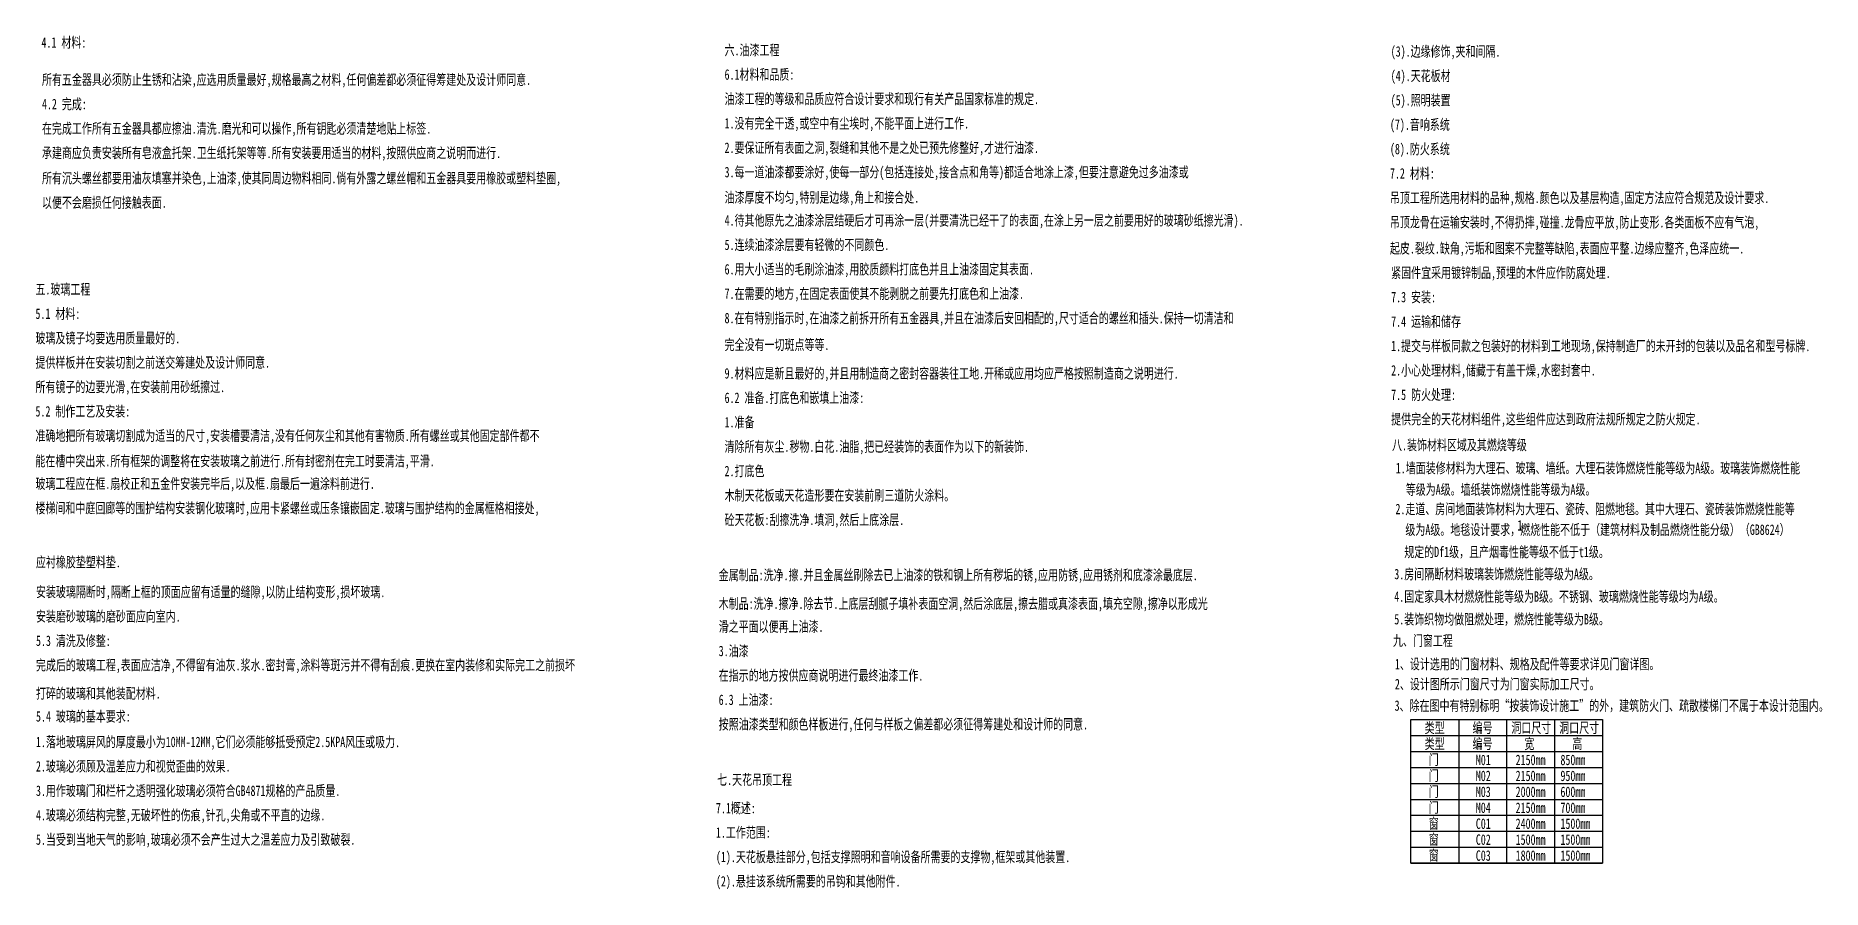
# Model space of a CAD drawing. Extents: x 22136 to 158209, y -156030 to -115985.
# Drawn here: x 102231 to 158209, y -148051 to -121287 of the extents above; entities that cross this region are included whole.
import ezdxf

# ---------------------------------------------------------------- set-up
doc = ezdxf.new("R2010")
doc.units = 0
doc.header["$LTSCALE"] = 10
doc.layers.get('0').update_dxf_attribs({"linetype": 'CONTINUOUS'})
doc.layers.add('00', color=30, linetype='CONTINUOUS')
doc.styles.add('2', font='SimSun.ttf')

msp = doc.modelspace()

# ---------------------------------------------------------------- texts
at = {"layer": '00', "color": 7, "style": '2', "width": 0.7}
for s, height, p in [('4.1 材料:', 327.6, (102411, -121662)), ('六.油漆工程', 327.6, (123814, -121901)), ('(3).边缘修饰,夹和间隔.', 327.6, (144687, -121943)), ('所有五金器具必须防止生锈和沾染,应选用质量最好,规格最高之材料,任何偏差都必须征得筹建处及设计师同意.', 327.6, (102426, -122827)), ('6.1材料和品质:', 327.6, (123814, -122666)), ('(4).天花板材', 327.6, (144687, -122708)), ('油漆工程的等级和品质应符合设计要求和现行有关产品国家标准的规定.', 327.6, (123814, -123431)), ('(5).照明装置', 327.6, (144687, -123473)), ('4.2 完成:', 327.6, (102426, -123593)), ('在完成工作所有五金器具都应擦油.清洗.磨光和可以操作,所有钥匙必须清楚地贴上标签.', 327.6, (102426, -124358)), ('1.没有完全干透,或空中有尘埃时,不能平面上进行工作.', 327.6, (123814, -124196)), ('(7).音响系统', 327.6, (144663, -124237)), ('承建商应负责安装所有皂液盒托架.卫生纸托架等等.所有安装要用适当的材料,按照供应商之说明而进行.', 327.6, (102426, -125123)), ('2.要保证所有表面之洞,裂缝和其他不是之处已预先修整好,才进行油漆.', 327.6, (123814, -124962)), ('(8).防火系统', 327.6, (144663, -125002)), ('3.每一道油漆都要涂好,使每一部分(包括连接处,接含点和角等)都适合地涂上漆,但要注意避免过多油漆或', 327.6, (123814, -125727)), ('所有沉头螺丝都要用油灰填塞并染色,上油漆,使其同周边物料相同.倘有外露之螺丝帽和五金器具要用橡胶或塑料垫圈,', 327.6, (102426, -125915)), ('7.2 材料:', 327.6, (144663, -125767)), ('以便不会磨损任何接触表面.', 327.6, (102426, -126682)), ('油漆厚度不均匀,特别是边缘,角上和接合处.', 327.6, (123814, -126520)), ('吊顶工程所选用材料的品种,规格.颜色以及基层构造,固定方法应符合规范及设计要求.', 327.6, (144663, -126532)), ('4.待其他原先之油漆涂层结硬后才可再涂一层(并要清洗已经干了的表面,在涂上另一层之前要用好的玻璃砂纸擦光滑).', 327.6, (123814, -127241)), ('吊顶龙骨在运输安装时,不得扔摔,碰撞.龙骨应平放,防止变形.各类面板不应有气泡,', 327.6, (144663, -127298)), ('5.连续油漆涂层要有轻微的不同颜色.', 327.6, (123814, -128006)), ('起皮.裂纹.缺角,污垢和图案不完整等缺陷,表面应平整.边缘应整齐,色泽应统一.', 327.6, (144663, -128116)), ('6.用大小适当的毛刷涂油漆,用胶质颜料打底色并且上油漆固定其表面.', 327.6, (123814, -128772)), ('紧固件宜采用镀锌制品,预埋的木件应作防腐处理.', 327.6, (144700, -128881)), ('五.玻璃工程', 327.6, (102222, -129400)), ('7.在需要的地方,在固定表面使其不能剥脱之前要先打底色和上油漆.', 327.6, (123814, -129537)), ('7.3 安装:', 327.6, (144700, -129646)), ('5.1 材料:', 327.6, (102222, -130166)), ('8.在有特别指示时,在油漆之前拆开所有五金器具,并且在油漆后安回相配的,尺寸适合的螺丝和插头.保持一切清洁和', 327.6, (123814, -130302)), ('7.4 运输和储存', 327.6, (144700, -130412)), ('玻璃及镜子均要选用质量最好的.', 327.6, (102222, -130931)), ('完全没有一切斑点等等.', 327.6, (123814, -131139)), ('1.提交与样板同款之包装好的材料到工地现场,保持制造厂的未开封的包装以及品名和型号标牌.', 327.6, (144700, -131177)), ('提供样板并在安装切割之前送交筹建处及设计师同意.', 327.6, (102222, -131696)), ('所有镜子的边要光滑,在安装前用砂纸擦过.', 327.6, (102222, -132461)), ('9.材料应是新且最好的,并且用制造商之密封容器装往工地.开稀或应用均应严格按照制造商之说明进行.', 327.6, (123814, -132037)), ('2.小心处理材料,储藏于有盖干燥,水密封套中.', 327.6, (144700, -131942)), ('6.2 准备.打底色和嵌填上油漆:', 327.6, (123814, -132802)), ('7.5 防火处理:', 327.6, (144700, -132707)), ('5.2 制作工艺及安装:', 327.6, (102222, -133227)), ('1.准备', 327.6, (123814, -133567)), ('提供完全的天花材料组件,这些组件应达到政府法规所规定之防火规定.', 327.6, (144700, -133473)), ('准确地把所有玻璃切割成为适当的尺寸,安装槽要清洁,没有任何灰尘和其他有害物质.所有螺丝或其他固定部件都不', 327.6, (102222, -133992)), ('清除所有灰尘.秽物.白花.油脂,把已经装饰的表面作为以下的新装饰.', 327.6, (123814, -134332)), ('八.装饰材料区域及其燃烧等级', 327.6, (144728, -134283)), ('能在槽中突出来.所有框架的调整将在安装玻璃之前进行.所有封密剂在完工时要清洁,平滑.', 327.6, (102222, -134786)), ('2.打底色', 327.6, (123814, -135098)), (' 1.墙面装修材料为大理石、玻璃、墙纸。大理石装饰燃烧性能等级为A级。玻璃装饰燃烧性能', 327.6, (144690, -135006)), ('玻璃工程应在框.扇校正和五金件安装完毕后,以及框.扇最后一遍涂料前进行.', 327.6, (102222, -135494)), ('   等级为A级。墙纸装饰燃烧性能等级为A级。', 327.6, (144690, -135680)), ('楼梯间和中庭回廊等的围护结构安装钢化玻璃时,应用卡紧螺丝或压条镶嵌固定.玻璃与围护结构的金属框格相接处,', 327.6, (102222, -136260)), ('木制天花板或天花造形要在安装前刷三道防火涂料。', 327.6, (123814, -135863)), (' 2.走道、房间地面装饰材料为大理石、瓷砖、阻燃地毯。其中大理石、瓷砖装饰燃烧性能等', 327.6, (144678, -136289)), ('砼天花板:刮擦洗净.填洞,然后上底涂层.', 327.6, (123814, -136628)), ('   级为A级。地毯设计要求，燃烧性能不低于（建筑材料及制品燃烧性能分级）（GB8624）', 327.6, (144678, -136939)), ('1', 328, (148657, -136802)), ('应衬橡胶垫塑料垫.', 327.6, (102238, -137955)), ('   规定的Df1级，且产烟毒性能等级不低于t1级。', 327.6, (144642, -137637)), ('金属制品:洗净.擦.并且金属丝刷除去已上油漆的铁和钢上所有秽垢的锈,应用防锈,应用锈剂和底漆涂最底层.', 327.6, (123630, -138359)), (' 3.房间隔断材料玻璃装饰燃烧性能等级为A级。', 327.6, (144642, -138330)), ('安装玻璃隔断时,隔断上框的顶面应留有适量的缝隙,以防止结构变形,损坏玻璃.', 327.6, (102238, -138890)), (' 4.固定家具木材燃烧性能等级为B级。不锈钢、玻璃燃烧性能等级均为A级。', 327.6, (144642, -139035)), ('安装磨砂玻璃的磨砂面应向室内.', 327.6, (102238, -139656)), ('木制品:洗净.擦净.除去节.上底层刮腻子填补表面空洞,然后涂底层,擦去腊或真漆表面,填充空隙,擦净以形成光', 327.6, (123630, -139256)), (' 5.装饰织物均做阻燃处理，燃烧性能等级为B级。', 327.6, (144642, -139745)), ('滑之平面以便再上油漆.', 327.6, (123630, -139976)), ('5.3 清洗及修整:', 327.6, (102238, -140421)), ('3.油漆', 327.6, (123630, -140741)), ('九、门窗工程', 327.6, (144757, -140418)), ('完成后的玻璃工程,表面应洁净,不得留有油灰.浆水.密封膏,涂料等斑污并不得有刮痕.更换在室内装修和实际完工之前损坏', 327.6, (102238, -141186)), ('1、设计选用的门窗材料、规格及配件等要求详见门窗详图。', 327.6, (144818, -141152)), ('在指示的地方按供应商说明进行最终油漆工作.', 327.6, (123630, -141507)), ('2、设计图所示门窗尺寸为门窗实际加工尺寸。', 327.6, (144818, -141780)), ('打碎的玻璃和其他装配材料.', 327.6, (102238, -142071)), ('6.3 上油漆:', 327.6, (123630, -142272)), ('3、除在图中有特别标明“按装饰设计施工”的外，建筑防火门、疏散楼梯门不属于本设计范围内。', 327.6, (144808, -142454)), ('5.4 玻璃的基本要求:', 327.6, (102238, -142793)), ('按照油漆类型和颜色样板进行,任何与样板之偏差都必须征得筹建处和设计师的同意.', 327.6, (123630, -143037)), ('1.落地玻璃屏风的厚度最小为10MM-12MM,它们必须能够抵受预定2.5KPA风压或吸力.', 327.6, (102238, -143593)), ('类型', 327.6, (145751, -143150)), ('类型', 327.6, (145751, -143650)), ('编号', 327.6, (147251, -143150)), ('编号', 327.6, (147251, -143650)), ('洞口尺寸', 327.6, (148466, -143150)), ('宽', 328, (148877, -143650)), ('洞口尺寸', 327.6, (149966, -143150)), ('高', 328, (150377, -143650)), ('门', 328, (145878, -144150)), ('M01     2150mm   850mm ', 327.6, (147353, -144157)), ('2.玻璃必须顾及温差应力和视觉歪曲的效果.', 327.6, (102238, -144358)), ('七.天花吊顶工程', 327.6, (123582, -144777)), ('门', 328, (145878, -144650)), ('M02     2150mm   950mm ', 327.6, (147353, -144657)), ('3.用作玻璃门和栏杆之透明强化玻璃必须符合GB4871规格的产品质量.', 327.6, (102238, -145123)), ('门', 328, (145878, -145150)), ('M03     2000mm   600mm ', 327.6, (147353, -145157)), ('4.玻璃必须结构完整,无破坏性的伤痕,针孔,尖角或不平直的边缘.', 327.6, (102238, -145889)), ('7.1概述:', 327.6, (123544, -145668)), ('门', 328, (145878, -145650)), ('M04     2150mm   700mm ', 327.6, (147353, -145657)), ('1.工作范围:', 327.6, (123544, -146433)), ('窗', 328, (145878, -146150)), ('C01     2400mm   1500mm ', 327.6, (147353, -146157)), ('5.当受到当地天气的影响,玻璃必须不会产生过大之温差应力及引致破裂.', 327.6, (102238, -146654)), ('窗', 328, (145878, -146650)), ('C02     1500mm   1500mm ', 327.6, (147353, -146657)), ('(1).天花板悬挂部分,包括支撑照明和音响设备所需要的支撑物,框架或其他装置.', 327.6, (123544, -147198)), ('窗', 328, (145878, -147150)), ('C03     1800mm   1500mm ', 327.6, (147353, -147157)), ('(2).悬挂该系统所需要的吊钩和其他附件.', 327.6, (123544, -147963))]:
    msp.add_text(s, height=height, dxfattribs=at).set_placement(p)

# ---------------------------------------------------------------- linework, layer by layer
for p, q in [((145319, -142731), (151319, -142731)), ((146819, -142731), (146819, -147231)), ((148319, -142731), (148319, -147231)), ((149819, -142731), (149819, -147231)), ((151319, -142731), (151319, -147231)), ((145319, -143231), (151319, -143231)), ((145319, -143731), (151319, -143731)), ((145319, -144231), (151319, -144231)), ((145319, -144731), (151319, -144731)), ((145319, -145231), (151319, -145231)), ((145319, -145731), (151319, -145731)), ((145319, -146231), (151319, -146231)), ((145319, -146731), (151319, -146731)), ((145319, -147231), (151319, -147231))]:
    msp.add_line(p, q)
msp.add_lwpolyline([(151319, -147231), (145319, -147231), (145319, -142731), (151319, -142731)])

msp.set_redraw_order([(e.dxf.handle, doc.entitydb.next_handle()) for e in msp.query("TEXT MTEXT ATTDEF DIMENSION ARC_DIMENSION")])  # texts and dimensions are drawn at this point

doc.saveas('drawing.dxf')
